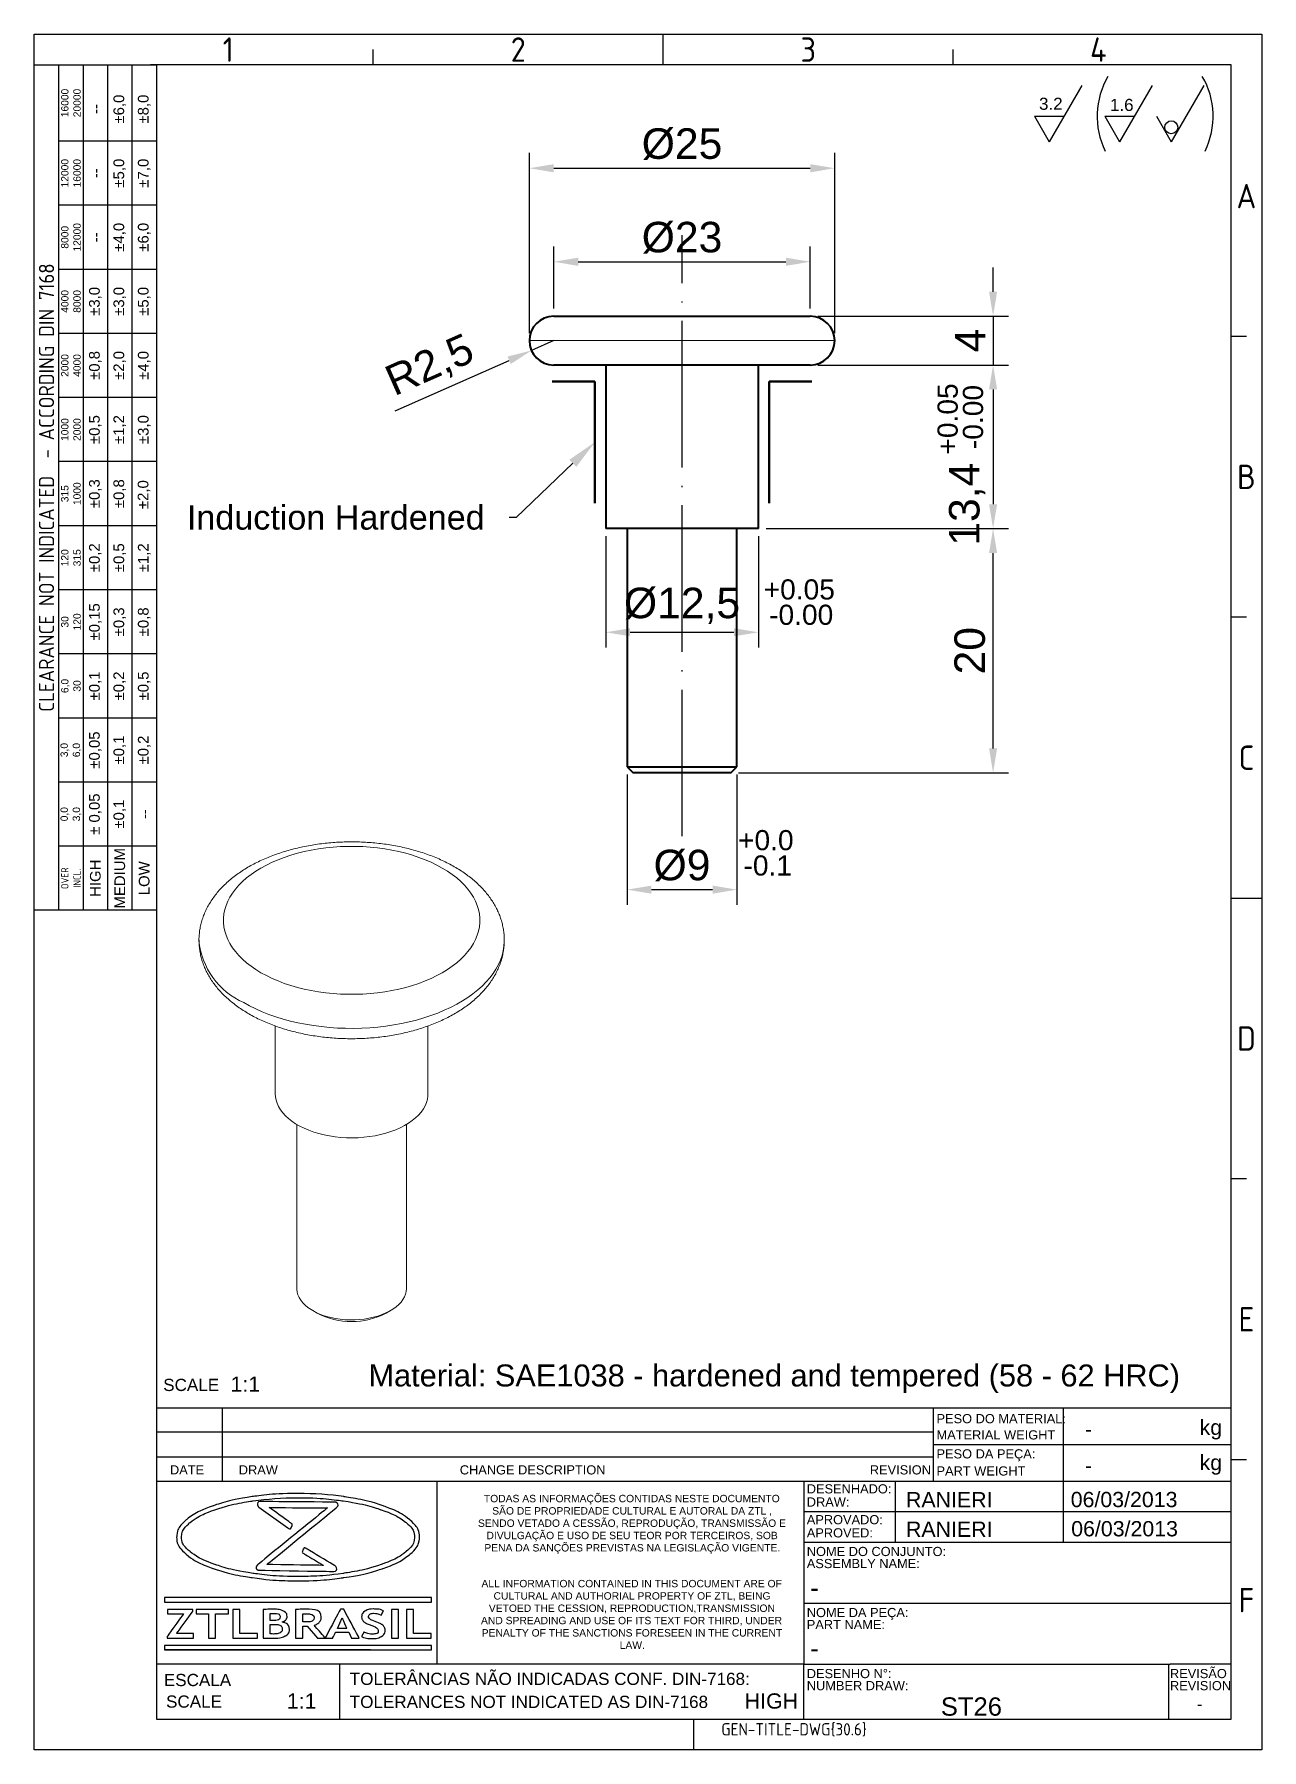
# Model space of a CAD drawing. Header units: millimetres. Extents: x 4872 to 4973, y 1350 to 1491.
import ezdxf
from ezdxf import colors
from ezdxf.entities.mleader import LeaderData, LeaderLine
from ezdxf.enums import TextEntityAlignment as Align
from ezdxf.math import Vec2, Vec3

# ---------------------------------------------------------------- set-up
doc = ezdxf.new("R2010")
doc.units = ezdxf.units.MM
doc.linetypes.add('ACAD_ISO02W100', pattern=[15, 12, -3])
doc.linetypes.add('ACAD_ISO04W100', pattern=[30, 24, -3, 0, -3])
for name, color, linetype, lineweight in [('AM_0', 7, 'Continuous', 40), ('AM_4', 1, 'ACAD_ISO04W100', 25), ('AM_5', 3, 'Continuous', 25), ('AM_8', 40, 'ACAD_ISO02W100', 35)]:
    doc.layers.add(name, color=color, linetype=linetype, lineweight=lineweight)
doc.layers.add('Camada 1', color=7, linetype='Continuous')
doc.styles.add('ACISOTS', font='isocp.shx', dxfattribs={"height": 1})
doc.styles.get("Standard").update_dxf_attribs({"font": 'arial.ttf'})
doc.dimstyles.new('ISO-25', dxfattribs={"dimtxt": 2.5, "dimasz": 2, "dimexe": 1.25, "dimexo": 0.625, "dimtad": 1, "dimtxsty": 'Standard', "dimcen": 2, "dimadec": 0, "dimazin": 0, "dimtfac": 1, "dimtmove": 0, "dimatfit": 3, "dimfxl": 1, "dimarcsym": 0})

msp = doc.modelspace()

# ---------------------------------------------------------------- texts
at = {"color": 135, "lineweight": 25, "style": 'ACISOTS'}
for s, p in [('1', (4888.149, 1489.367)), ('2', (4911.899, 1489.367)), ('3', (4935.649, 1489.367)), ('4', (4959.399, 1489.367)), ('A', (4971.524, 1477.367)), ('B', (4971.524, 1454.367)), ('C', (4971.524, 1431.367)), ('D', (4971.524, 1408.367)), ('E', (4971.524, 1385.367)), ('F', (4971.524, 1362.367))]:
    msp.add_text(s, height=2, dxfattribs=at).set_placement(p, align=Align.MIDDLE)
for s, height, p in [('SCALE', 1, (4882.828, 1379.494)), ('PESO DO MATERIAL:', 0.75, (4946.149, 1376.856)), ('kg', 1.25, (4967.69, 1375.897)), ('MATERIAL WEIGHT', 0.75, (4946.149, 1375.528)), ('PESO DA PEÇA:', 0.75, (4946.149, 1373.974)), ('kg', 1.25, (4967.69, 1373.013)), ('DATE', 0.75, (4883.381, 1372.662)), ('DRAW', 0.75, (4889.015, 1372.662)), ('CHANGE DESCRIPTION', 0.75, (4907.112, 1372.662)), ('REVISION', 0.75, (4940.687, 1372.662)), ('PART WEIGHT', 0.75, (4946.149, 1372.574)), ('DESENHADO:', 0.75, (4935.525, 1371.107)), ('DRAW:', 0.75, (4935.525, 1370.029)), ('APROVADO:', 0.75, (4935.525, 1368.582)), ('APROVED:', 0.75, (4935.525, 1367.503)), ('ASSEMBLY NAME:', 0.75, (4935.525, 1364.989)), ('NOME DO CONJUNTO:', 0.75, (4935.525, 1365.977)), ('NOME DA PEÇA:', 0.75, (4935.525, 1360.977)), ('PART NAME:', 0.75, (4935.525, 1359.989)), ('ESCALA', 1, (4882.88, 1355.326)), ('TOLERÂNCIAS NÃO INDICADAS CONF. DIN-7168:', 1, (4898.102, 1355.419)), ('DESENHO N%%d:', 0.75, (4935.525, 1355.977)), ('REVISÃO', 0.75, (4965.262, 1355.977)), ('SCALE', 1, (4883.06, 1353.559)), ('TOLERANCES NOT INDICATED AS DIN-7168', 1, (4898.102, 1353.532)), ('NUMBER DRAW:', 0.75, (4935.525, 1354.989)), ('REVISION', 0.75, (4965.262, 1354.989))]:
    msp.add_text(s, height=height).set_placement(p)
at = {"color": 135, "lineweight": 25, "attachment_point": 5, "rotation": 90}
for s, insert, char_height, width in [('16000\\P20000', (4875.274, 1484.992), 0.6, 6.25), ('±6,0', (4879.274, 1484.492), 0.875, 5.25), ('±8,0', (4881.274, 1484.492), 0.875, 5.25), ('--', (4877.274, 1484.492), 0.875, 5.25), ('12000\\P16000', (4875.274, 1479.242), 0.6, 5.25), ('--', (4877.274, 1479.242), 0.875, 5.25), ('±5,0', (4879.274, 1479.242), 0.875, 5.25), ('±7,0', (4881.274, 1479.242), 0.875, 5.25), ('8000\\P12000', (4875.274, 1473.992), 0.6, 5.25), ('--', (4877.274, 1473.992), 0.875, 5.25), ('±4,0', (4879.274, 1473.992), 0.875, 5.25), ('±6,0', (4881.274, 1473.992), 0.875, 5.25), ('{\\Fisocp.shx|c0;CLEARANCE NOT INDICATED  - ACCORDING DIN 7168}', (4873.274, 1453.492), 1.25, 69.25), ('4000\\P8000', (4875.274, 1468.742), 0.6, 5.25), ('±3,0', (4877.274, 1468.742), 0.875, 5.25), ('±3,0', (4879.274, 1468.742), 0.875, 5.25), ('±5,0', (4881.274, 1468.742), 0.875, 5.25), ('2000\\P4000', (4875.274, 1463.492), 0.6, 5.25), ('±0,8', (4877.274, 1463.492), 0.875, 5.25), ('±2,0', (4879.274, 1463.492), 0.875, 5.25), ('±4,0', (4881.274, 1463.492), 0.875, 5.25), ('1000\\P2000', (4875.274, 1458.242), 0.6, 5.25), ('±0,5', (4877.274, 1458.242), 0.875, 5.25), ('±1,2', (4879.274, 1458.242), 0.875, 5.25), ('±3,0', (4881.274, 1458.242), 0.875, 5.25), ('315\\P1000', (4875.274, 1452.992), 0.6, 5.25), ('±0,3', (4877.274, 1452.992), 0.875, 5.25), ('±0,8', (4879.274, 1452.992), 0.875, 5.25), ('±2,0', (4881.257, 1452.914), 0.875, 5.25), ('±0,2', (4877.274, 1447.742), 0.875, 5.25), ('±0,5', (4879.274, 1447.742), 0.875, 5.25), ('±1,2', (4881.274, 1447.742), 0.875, 5.25), ('120\\P315', (4875.274, 1447.742), 0.6, 5.25), ('30\\P120', (4875.274, 1442.492), 0.6, 5.25), ('±0,15', (4877.274, 1442.492), 0.875, 5.25), ('±0,3', (4879.274, 1442.492), 0.875, 5.25), ('±0,8', (4881.274, 1442.492), 0.875, 5.25), ('6,0\\P30', (4875.274, 1437.242), 0.6, 5.25), ('±0,1', (4877.274, 1437.242), 0.875, 5.25), ('±0,2', (4879.274, 1437.242), 0.875, 5.25), ('±0,5', (4881.274, 1437.242), 0.875, 5.25), ('±0,05', (4877.274, 1431.992), 0.875, 5.25), ('±0,1', (4879.274, 1431.992), 0.875, 5.25), ('±0,2', (4881.274, 1431.992), 0.875, 5.25), ('3,0\\P6,0', (4875.274, 1431.992), 0.6, 5.25), ('± 0,05', (4877.274, 1426.742), 0.875, 5.25), ('\\pt4.79529;±0,1', (4879.274, 1426.742), 0.875, 5.25), ('0,0\\P3,0', (4875.274, 1426.742), 0.6, 5.25), ('--', (4881.274, 1426.742), 0.875, 5.25), ('MEDIUM', (4879.274, 1421.492), 0.875, 5.25), ('{\\Fisocp.shx|c0;OVER\\PINCL.}', (4875.274, 1421.492), 0.6, 5.25), ('HIGH', (4877.274, 1421.492), 0.875, 5.25), ('LOW', (4881.274, 1421.492), 0.875, 5.25)]:
    msp.add_mtext(s, dxfattribs=dict(at, insert=insert, char_height=char_height, width=width))
at = {"insert": (4899.633, 1381.668), "char_height": 1.80184, "width": 74.64271, "attachment_point": 1}
msp.add_mtext('Material: SAE1038 - hardened and tempered (58 - 62 HRC)', dxfattribs=at)
at = {"linetype": 'Continuous', "char_height": 0.605, "attachment_point": 1}
for s, insert in [('\\pi0.57671;TODAS AS INFORMAÇÕES CONTIDAS NESTE DOCUMENTO \\P\\pi1.2603;SÃO DE PROPRIEDADE CULTURAL E AUTORAL DA ZTL , \\P\\pi0.095099;SENDO VETADO A CESSÃO, REPRODUÇÃO, TRANSMISSÃO E \\P\\pi0.78945;DIVULGAÇÃO E USO DE SEU TEOR POR TERCEIROS, SOB \\P\\pi0.61467;PENA DA SANÇÕES PREVISTAS NA LEGISLAÇÃO VIGENTE.', (4908.507, 1370.991)), ('\\pi0.37965;ALL INFORMATION CONTAINED IN THIS DOCUMENT ARE OF \\P\\pi1.3693;CULTURAL AND AUTHORIAL PROPERTY OF ZTL, BEING  \\P\\pi0.9832;VETOED THE CESSION, REPRODUCTION,TRANSMISSION \\P\\pi0.34189;AND SPREADING AND USE OF ITS TEXT FOR THIRD, UNDER \\P\\pi0.40069;PENALTY OF THE SANCTIONS FORESEEN IN THE CURRENT \\P\\pi11.698;LAW.', (4908.507, 1364.024))]:
    msp.add_mtext_dynamic_manual_height_columns(s, width=25.32617, gutter_width=12.5, heights=[0], dxfattribs=dict(at, insert=insert))
for tag, height, p in [('1:1', 1.25, (4889.552, 1380.056)), ('1:1', 1.25, (4894.162, 1354.106)), ('HIGH', 1.25, (4932.628, 1354.106)), ('-', 0.978, (4967.703, 1353.862))]:
    msp.add_attdef(tag, text='', height=height).set_placement(p, align=Align.MIDDLE_CENTER)
for p in [(4958.304, 1376.381), (4958.304, 1373.406)]:
    msp.add_attdef('-', text='', height=1.25).set_placement(p, align=Align.MIDDLE_LEFT)
for tag, p, height in [('06/03/2013', (4957.138, 1369.984), 1.25), ('RANIERI', (4943.65, 1369.97), 1.25), ('RANIERI', (4943.649, 1367.551), 1.25), ('06/03/2013', (4957.178, 1367.592), 1.25), ('-', (4935.808, 1362.629), 1.5), ('-', (4935.808, 1357.667), 1.5), ('ST26', (4946.501, 1352.902), 1.5)]:
    msp.add_attdef(tag, p, '', height=height)
at = {"color": 135, "style": 'ACISOTS'}
msp.add_attdef('GEN-TITLE-DWG{30.6}', (4928.525, 1351.29), '', height=1, dxfattribs=at)
at = {"layer": 'AM_5', "attachment_point": 1}
for s, insert, char_height in [('3.2', (4954.543, 1485.427), 0.9946), ('1.6', (4960.352, 1485.331), 0.9946), ('+0.05', (4931.995, 1445.975), 1.65), ('-0.00', (4932.442, 1443.899), 1.65), ('+0.0', (4929.897, 1425.439), 1.65), ('-0.1', (4930.344, 1423.364), 1.65)]:
    msp.add_mtext_dynamic_manual_height_columns(s, width=18.23779, gutter_width=12.5, heights=[0], dxfattribs=dict(at, insert=insert, char_height=char_height))
at = {"layer": 'AM_5', "char_height": 1.65, "attachment_point": 1, "rotation": 90}
for s, insert in [('+0.05', (4946.232, 1456.197)), ('-0.00', (4948.308, 1456.644))]:
    msp.add_mtext_dynamic_manual_height_columns(s, width=18.23779, gutter_width=12.5, heights=[0], dxfattribs=dict(at, insert=insert))

# ---------------------------------------------------------------- blocks, each defined once
blk = doc.blocks.new('*D23')
at = {"layer": 'AM_5', "color": 0, "lineweight": -2, "ltscale": 0.25, "transparency": 16777216}
for p, q in [((4912.81, 1466.15), (4912.81, 1480.9)), ((4937.81, 1466.15), (4937.81, 1480.9)), ((4914.81, 1479.65), (4935.81, 1479.65))]:
    blk.add_line(p, q, dxfattribs=at)
at = {"layer": 'AM_5', "color": 0, "ltscale": 0.25, "transparency": 16777216}
for points in [[(4914.81, 1479.98), (4914.81, 1479.31), (4912.81, 1479.65)], [(4935.81, 1479.98), (4935.81, 1479.31), (4937.81, 1479.65)]]:
    blk.add_solid(points, dxfattribs=at)
at = {"layer": 'Defpoints', "color": 0, "ltscale": 0.25, "transparency": 16777216}
for p in [(4937.81, 1479.65), (4912.81, 1465.53), (4937.81, 1465.53)]:
    blk.add_point(p, dxfattribs=at)
at = {"layer": 'AM_5', "color": 0, "ltscale": 0.25, "transparency": 16777216, "insert": (4925.31, 1481.62), "char_height": 2.5, "attachment_point": 5}
blk.add_mtext('%%C25', dxfattribs=at)
blk = doc.blocks.new('*D24')
at = {"layer": 'AM_5', "color": 0, "lineweight": -2, "ltscale": 0.25, "transparency": 16777216}
for p, q in [((4914.81, 1468.15), (4914.81, 1473.24)), ((4935.81, 1468.15), (4935.81, 1473.24)), ((4916.81, 1471.99), (4933.81, 1471.99))]:
    blk.add_line(p, q, dxfattribs=at)
at = {"layer": 'AM_5', "color": 0, "ltscale": 0.25, "transparency": 16777216}
for points in [[(4916.81, 1472.32), (4916.81, 1471.65), (4914.81, 1471.99)], [(4933.81, 1472.32), (4933.81, 1471.65), (4935.81, 1471.99)]]:
    blk.add_solid(points, dxfattribs=at)
at = {"layer": 'Defpoints', "color": 0, "ltscale": 0.25, "transparency": 16777216}
for p in [(4935.81, 1471.99), (4914.81, 1467.53), (4935.81, 1467.53)]:
    blk.add_point(p, dxfattribs=at)
at = {"layer": 'AM_5', "color": 0, "ltscale": 0.25, "transparency": 16777216, "insert": (4925.31, 1473.96), "char_height": 2.5, "attachment_point": 5}
blk.add_mtext('%%c23', dxfattribs=at)
blk = doc.blocks.new('*D25')
at = {"layer": 'AM_5', "color": 0, "lineweight": -2, "ltscale": 0.25, "transparency": 16777216}
for p, q in [((4919.06, 1449.5), (4919.06, 1440.39)), ((4931.56, 1449.5), (4931.56, 1440.39)), ((4921.06, 1441.64), (4929.56, 1441.64))]:
    blk.add_line(p, q, dxfattribs=at)
at = {"layer": 'AM_5', "color": 0, "ltscale": 0.25, "transparency": 16777216}
for points in [[(4921.06, 1441.97), (4921.06, 1441.31), (4919.06, 1441.64)], [(4929.56, 1441.97), (4929.56, 1441.31), (4931.56, 1441.64)]]:
    blk.add_solid(points, dxfattribs=at)
at = {"layer": 'Defpoints', "color": 0, "ltscale": 0.25, "transparency": 16777216}
for p in [(4919.06, 1450.13), (4931.56, 1450.13), (4931.56, 1441.64)]:
    blk.add_point(p, dxfattribs=at)
at = {"layer": 'AM_5', "color": 0, "ltscale": 0.25, "transparency": 16777216, "insert": (4925.31, 1443.81), "char_height": 2.5, "attachment_point": 5}
blk.add_mtext('%%c12,5', dxfattribs=at)
blk = doc.blocks.new('*D26')
at = {"layer": 'AM_5', "color": 0, "lineweight": -2, "ltscale": 0.25, "transparency": 16777216}
for p, q in [((4920.81, 1430), (4920.81, 1419.31)), ((4929.81, 1430), (4929.81, 1419.31)), ((4922.81, 1420.56), (4927.81, 1420.56))]:
    blk.add_line(p, q, dxfattribs=at)
at = {"layer": 'AM_5', "color": 0, "ltscale": 0.25, "transparency": 16777216}
for points in [[(4922.81, 1420.89), (4922.81, 1420.23), (4920.81, 1420.56)], [(4927.81, 1420.89), (4927.81, 1420.23), (4929.81, 1420.56)]]:
    blk.add_solid(points, dxfattribs=at)
at = {"layer": 'Defpoints', "color": 0, "ltscale": 0.25, "transparency": 16777216}
for p in [(4920.81, 1430.63), (4929.81, 1430.63), (4929.81, 1420.56)]:
    blk.add_point(p, dxfattribs=at)
at = {"layer": 'AM_5', "color": 0, "ltscale": 0.25, "transparency": 16777216, "insert": (4925.31, 1422.53), "char_height": 2.5, "attachment_point": 5}
blk.add_mtext('%%C9', dxfattribs=at)
blk = doc.blocks.new('*D28')
at = {"layer": 'AM_5', "color": 0, "lineweight": -2, "ltscale": 0.25, "transparency": 16777216}
for p, q in [((4950.78, 1469.53), (4950.78, 1471.53)), ((4936.44, 1467.53), (4952.03, 1467.53)), ((4950.78, 1467.53), (4950.78, 1463.53)), ((4936.44, 1463.53), (4952.03, 1463.53)), ((4950.78, 1461.53), (4950.78, 1459.53))]:
    blk.add_line(p, q, dxfattribs=at)
at = {"layer": 'AM_5', "color": 0, "ltscale": 0.25, "transparency": 16777216}
for points in [[(4950.45, 1469.53), (4951.11, 1469.53), (4950.78, 1467.53)], [(4950.45, 1461.53), (4951.11, 1461.53), (4950.78, 1463.53)]]:
    blk.add_solid(points, dxfattribs=at)
at = {"layer": 'Defpoints', "color": 0, "ltscale": 0.25, "transparency": 16777216}
for p in [(4935.81, 1467.53), (4935.81, 1463.53), (4950.78, 1463.53)]:
    blk.add_point(p, dxfattribs=at)
at = {"layer": 'AM_5', "color": 0, "ltscale": 0.25, "transparency": 16777216, "insert": (4948.9, 1465.53), "char_height": 2.5, "attachment_point": 5, "rotation": 90}
blk.add_mtext('4', dxfattribs=at)
blk = doc.blocks.new('*D29')
at = {"layer": 'AM_5', "color": 0, "lineweight": -2, "ltscale": 0.25, "transparency": 16777216}
for p, q in [((4914.81, 1465.53), (4912.98, 1464.72)), ((4901.81, 1459.78), (4911.15, 1463.91))]:
    blk.add_line(p, q, dxfattribs=at)
at = {"layer": 'AM_5', "color": 0, "ltscale": 0.25, "transparency": 16777216}
blk.add_solid([(4911.02, 1464.22), (4911.29, 1463.61), (4912.98, 1464.72)], dxfattribs=at)
at = {"layer": 'Defpoints', "color": 0, "ltscale": 0.25, "transparency": 16777216}
for p in [(4914.81, 1465.53), (4912.98, 1464.72)]:
    blk.add_point(p, dxfattribs=at)
at = {"layer": 'AM_5', "color": 0, "ltscale": 0.25, "transparency": 16777216, "insert": (4904.71, 1463.38), "char_height": 2.5, "attachment_point": 5, "rotation": 23.876}
blk.add_mtext('R2,5', dxfattribs=at)
blk = doc.blocks.new('*D30')
at = {"layer": 'AM_5', "color": 0, "lineweight": -2, "ltscale": 0.25, "transparency": 16777216}
for p, q in [((4937.06, 1463.53), (4952.03, 1463.53)), ((4950.78, 1461.53), (4950.78, 1452.13)), ((4932.19, 1450.13), (4952.03, 1450.13))]:
    blk.add_line(p, q, dxfattribs=at)
at = {"layer": 'AM_5', "color": 0, "ltscale": 0.25, "transparency": 16777216}
for points in [[(4950.45, 1461.53), (4951.11, 1461.53), (4950.78, 1463.53)], [(4950.45, 1452.13), (4951.11, 1452.13), (4950.78, 1450.13)]]:
    blk.add_solid(points, dxfattribs=at)
at = {"layer": 'Defpoints', "color": 0, "ltscale": 0.25, "transparency": 16777216}
for p in [(4936.44, 1463.53), (4931.56, 1450.13), (4950.78, 1450.13)]:
    blk.add_point(p, dxfattribs=at)
at = {"layer": 'AM_5', "color": 0, "ltscale": 0.25, "transparency": 16777216, "insert": (4948.65, 1452.13), "char_height": 2.5, "attachment_point": 5, "rotation": 90}
blk.add_mtext('13,4', dxfattribs=at)
blk = doc.blocks.new('*D31')
at = {"layer": 'AM_5', "color": 0, "lineweight": -2, "ltscale": 0.25, "transparency": 16777216}
for p, q in [((4932.81, 1450.13), (4952.03, 1450.13)), ((4950.78, 1432.13), (4950.78, 1448.13)), ((4929.94, 1430.13), (4952.03, 1430.13))]:
    blk.add_line(p, q, dxfattribs=at)
at = {"layer": 'AM_5', "color": 0, "ltscale": 0.25, "transparency": 16777216}
for points in [[(4950.45, 1448.13), (4951.11, 1448.13), (4950.78, 1450.13)], [(4950.45, 1432.13), (4951.11, 1432.13), (4950.78, 1430.13)]]:
    blk.add_solid(points, dxfattribs=at)
at = {"layer": 'Defpoints', "color": 0, "ltscale": 0.25, "transparency": 16777216}
for p in [(4932.19, 1450.13), (4950.78, 1450.13), (4929.31, 1430.13)]:
    blk.add_point(p, dxfattribs=at)
at = {"layer": 'AM_5', "color": 0, "ltscale": 0.25, "transparency": 16777216, "insert": (4948.88, 1440.13), "char_height": 2.5, "attachment_point": 5, "rotation": 90}
blk.add_mtext('20', dxfattribs=at)

# ---------------------------------------------------------------- dimensions: what is measured, and where the dimension line sits
at = {"layer": 'AM_5', "ltscale": 0.25}
for base, p1, p2, text, picture, middle in [((4937.811, 1479.646), (4912.811, 1465.529), (4937.811, 1465.529), '%%C25', '*D23', (4925.311, 1481.617)), ((4935.811, 1471.988), (4914.811, 1467.529), (4935.811, 1467.529), '%%c23', '*D24', (4925.311, 1473.96)), ((4931.561, 1441.639), (4919.061, 1450.129), (4931.561, 1450.129), '%%c12,5', '*D25', (4925.311, 1443.807)), ((4929.811, 1420.561), (4920.811, 1430.629), (4929.811, 1430.629), '%%C9', '*D26', (4925.311, 1422.533))]:
    dim = msp.add_linear_dim(base=base, p1=p1, p2=p2, text=text, dimstyle='ISO-25', dxfattribs=at)
    dim.commit()
    dim.dimension.update_dxf_attribs({"geometry": picture, "text_midpoint": middle})
for base, p1, p2, picture, middle in [((4950.779, 1463.529), (4935.811, 1467.529), (4935.811, 1463.529), '*D28', (4948.904, 1465.529)), ((4950.779, 1450.129), (4929.311, 1430.129), (4932.186, 1450.129), '*D31', (4948.878, 1440.129))]:
    dim = msp.add_linear_dim(base=base, p1=p1, p2=p2, angle=90, dimstyle='ISO-25', dxfattribs=at)
    dim.commit()
    dim.dimension.update_dxf_attribs({"geometry": picture, "text_midpoint": middle})
dim = msp.add_radius_dim(center=(4914.811, 1465.529), mpoint=(4912.983, 1464.72), text='R2,5', dimstyle='ISO-25', dxfattribs=at)
dim.commit()
dim.dimension.update_dxf_attribs({"geometry": '*D29', "text_midpoint": (4904.709, 1463.384)})
dim = msp.add_linear_dim(base=(4950.779, 1450.129), p1=(4936.436, 1463.529), p2=(4931.561, 1450.129), angle=90, dimstyle='ISO-25', dxfattribs=at)
dim.commit()
dim.dimension.update_dxf_attribs({"geometry": '*D30', "text_midpoint": (4950.779, 1452.129), "dimtype": 160})

# ---------------------------------------------------------------- linework, layer by layer
at = {"color": 135, "lineweight": 25}
for p, q in [((4872.274, 1350.117), (4872.274, 1490.617)), ((4872.274, 1490.617), (4972.774, 1490.617)), ((4900.024, 1488.117), (4900.024, 1489.367)), ((4923.774, 1488.117), (4923.774, 1490.617)), ((4947.524, 1488.117), (4947.524, 1489.367)), ((4972.774, 1490.617), (4972.774, 1350.117)), ((4874.274, 1418.867), (4874.274, 1488.117)), ((4876.274, 1488.117), (4876.274, 1418.867)), ((4878.274, 1488.117), (4878.274, 1418.867)), ((4880.274, 1418.867), (4880.274, 1488.117)), ((4882.274, 1481.867), (4874.274, 1481.867)), ((4882.274, 1476.617), (4874.274, 1476.617)), ((4882.274, 1471.367), (4874.274, 1471.367)), ((4882.274, 1466.117), (4874.274, 1466.117)), ((4971.524, 1465.867), (4970.274, 1465.867)), ((4882.274, 1460.867), (4874.274, 1460.867)), ((4882.274, 1455.617), (4874.274, 1455.617)), ((4882.274, 1450.367), (4874.274, 1450.367)), ((4882.274, 1445.117), (4874.274, 1445.117)), ((4971.524, 1442.867), (4970.274, 1442.867)), ((4882.274, 1439.867), (4874.274, 1439.867)), ((4882.274, 1434.617), (4874.274, 1434.617)), ((4882.274, 1429.367), (4874.274, 1429.367)), ((4882.274, 1424.117), (4874.274, 1424.117)), ((4970.274, 1419.867), (4972.774, 1419.867)), ((4971.524, 1396.867), (4970.274, 1396.867)), ((4971.524, 1373.867), (4970.274, 1373.867)), ((4926.274, 1350.117), (4926.274, 1352.617)), ((4972.774, 1350.117), (4872.274, 1350.117))]:
    msp.add_line(p, q, dxfattribs=at)
for p, q in [((4970.274, 1488.117), (4881.774, 1488.117)), ((4882.274, 1488.117), (4882.274, 1352.617)), ((4970.274, 1352.617), (4970.274, 1488.117)), ((4882.274, 1378.117), (4970.274, 1378.117)), ((4882.274, 1378.117), (4882.274, 1352.617)), ((4882.274, 1378.117), (4945.898, 1378.117)), ((4887.675, 1372.117), (4887.675, 1378.117)), ((4945.898, 1372.117), (4945.898, 1378.117)), ((4956.524, 1378.117), (4956.524, 1375.117)), ((4970.274, 1352.617), (4970.274, 1378.117)), ((4945.898, 1376.117), (4882.274, 1376.117)), ((4882.274, 1374.117), (4945.898, 1374.117)), ((4945.898, 1375.117), (4970.274, 1375.117)), ((4956.524, 1375.117), (4956.524, 1372.117)), ((4882.274, 1372.117), (4935.274, 1372.117)), ((4905.24, 1372.117), (4905.24, 1357.117)), ((4935.274, 1372.117), (4935.274, 1362.617)), ((4935.274, 1372.117), (4970.274, 1372.117)), ((4942.774, 1372.117), (4942.774, 1367.117)), ((4956.524, 1372.117), (4956.524, 1367.117)), ((4935.274, 1369.617), (4970.274, 1369.617)), ((4935.274, 1367.117), (4970.274, 1367.117)), ((4935.274, 1362.617), (4935.274, 1357.117)), ((4935.274, 1362.117), (4970.274, 1362.117)), ((4935.274, 1357.117), (4882.274, 1357.117)), ((4897.274, 1357.117), (4897.274, 1352.617)), ((4935.274, 1352.617), (4935.274, 1357.117)), ((4935.274, 1357.117), (4965.274, 1357.117)), ((4965.151, 1357.117), (4965.151, 1352.617)), ((4970.274, 1357.117), (4965.274, 1357.117)), ((4882.274, 1352.617), (4970.274, 1352.617)), ((4882.274, 1352.617), (4970.274, 1352.617))]:
    msp.add_line(p, q)
at = {"color": 8, "linetype": 'Continuous', "lineweight": 15}
msp.add_line((4937.811, 1465.529), (4912.811, 1465.529), dxfattribs=at)
at = {"color": 7, "linetype": 'Continuous', "lineweight": 15}
for p, q in [((4892.007, 1409.394), (4892.007, 1403.837)), ((4904.507, 1403.837), (4904.507, 1409.393)), ((4893.757, 1401.333), (4893.757, 1387.914)), ((4902.757, 1387.914), (4902.757, 1401.333)), ((4895.074, 1386.078), (4895.428, 1385.874)), ((4901.086, 1385.874), (4901.439, 1386.078))]:
    msp.add_line(p, q, dxfattribs=at)
at = {"color": 135, "lineweight": 25}
msp.add_lwpolyline([(4882.274, 1488.117), (4882.274, 1418.867), (4872.274, 1418.867), (4872.274, 1488.117)], close=True, dxfattribs=at)
at = {"color": 7, "linetype": 'Continuous', "lineweight": 15, "flags": 128}
for points in [[(4890.832, 1413.759), (4891.276, 1413.517), (4891.744, 1413.29), (4892.234, 1413.079), (4892.744, 1412.886), (4893.273, 1412.709), (4893.819, 1412.551), (4894.38, 1412.411), (4894.954, 1412.291), (4895.539, 1412.19), (4896.133, 1412.108), (4896.735, 1412.047), (4897.342, 1412.006), (4897.951, 1411.986), (4898.562, 1411.986), (4899.172, 1412.006), (4899.778, 1412.047), (4900.38, 1412.108), (4900.974, 1412.19), (4901.559, 1412.291), (4902.133, 1412.411), (4902.694, 1412.551), (4903.24, 1412.709), (4903.769, 1412.886), (4904.279, 1413.079), (4904.769, 1413.29), (4905.237, 1413.517), (4905.681, 1413.759), (4906.1, 1414.015), (4906.493, 1414.285), (4906.858, 1414.568), (4907.193, 1414.863), (4907.499, 1415.168), (4907.773, 1415.483), (4908.015, 1415.807), (4908.224, 1416.138), (4908.399, 1416.476), (4908.54, 1416.819), (4908.646, 1417.166), (4908.717, 1417.516), (4908.752, 1417.868), (4908.752, 1418.221), (4908.717, 1418.573), (4908.646, 1418.923), (4908.54, 1419.27), (4908.399, 1419.614), (4908.224, 1419.951), (4908.015, 1420.283), (4907.773, 1420.606), (4907.499, 1420.921), (4907.193, 1421.227), (4906.858, 1421.521), (4906.493, 1421.804), (4906.1, 1422.074), (4905.681, 1422.331), (4905.237, 1422.573), (4904.769, 1422.799), (4904.279, 1423.01), (4903.769, 1423.204), (4903.24, 1423.38), (4902.694, 1423.538), (4902.133, 1423.678), (4901.559, 1423.799), (4900.974, 1423.9), (4900.38, 1423.981), (4899.778, 1424.042), (4899.172, 1424.083), (4898.562, 1424.104), (4897.951, 1424.104), (4897.342, 1424.083), (4896.735, 1424.042), (4896.133, 1423.981), (4895.539, 1423.9), (4894.954, 1423.799), (4894.38, 1423.678), (4893.819, 1423.538), (4893.273, 1423.38), (4892.744, 1423.204), (4892.234, 1423.01), (4891.744, 1422.799), (4891.276, 1422.573), (4890.832, 1422.331), (4890.413, 1422.074), (4890.02, 1421.804), (4889.656, 1421.521), (4889.32, 1421.227), (4889.015, 1420.921), (4888.74, 1420.606), (4888.499, 1420.283), (4888.29, 1419.951), (4888.114, 1419.614), (4887.974, 1419.27), (4887.868, 1418.923), (4887.797, 1418.573), (4887.761, 1418.221), (4887.761, 1417.868), (4887.797, 1417.516), (4887.868, 1417.166), (4887.974, 1416.819), (4888.114, 1416.476), (4888.29, 1416.138), (4888.499, 1415.807), (4888.74, 1415.483), (4889.015, 1415.168), (4889.32, 1414.863), (4889.656, 1414.568), (4890.02, 1414.285), (4890.413, 1414.015), (4890.832, 1413.759)], [(4904.507, 1403.837), (4904.5, 1403.666), (4904.459, 1403.394), (4904.384, 1403.125), (4904.273, 1402.859), (4904.128, 1402.599), (4903.949, 1402.347), (4903.737, 1402.102), (4903.494, 1401.868), (4903.221, 1401.645), (4902.92, 1401.434), (4902.592, 1401.238), (4902.239, 1401.056), (4901.863, 1400.89), (4901.467, 1400.741), (4901.052, 1400.61), (4900.621, 1400.497), (4900.177, 1400.403), (4899.721, 1400.329), (4899.258, 1400.275), (4898.788, 1400.242), (4898.316, 1400.229), (4897.843, 1400.237), (4897.373, 1400.265), (4896.907, 1400.314), (4896.45, 1400.383), (4896.002, 1400.472), (4895.568, 1400.58), (4895.149, 1400.707), (4894.748, 1400.851), (4894.367, 1401.013), (4894.008, 1401.191), (4893.673, 1401.384), (4893.365, 1401.591), (4893.085, 1401.811), (4892.834, 1402.043), (4892.615, 1402.285), (4892.428, 1402.535), (4892.274, 1402.794), (4892.154, 1403.058), (4892.07, 1403.326), (4892.02, 1403.598), (4892.007, 1403.837)], [(4893.757, 1387.914), (4893.759, 1387.828), (4893.79, 1387.599), (4893.856, 1387.372), (4893.956, 1387.15), (4894.09, 1386.933), (4894.256, 1386.725), (4894.454, 1386.525), (4894.682, 1386.337), (4894.937, 1386.16), (4895.219, 1385.998), (4895.524, 1385.85), (4895.851, 1385.719), (4896.196, 1385.605), (4896.558, 1385.509), (4896.933, 1385.432), (4897.318, 1385.374), (4897.71, 1385.336), (4898.107, 1385.318), (4898.505, 1385.321), (4898.902, 1385.343), (4899.293, 1385.386), (4899.676, 1385.449), (4900.048, 1385.531), (4900.405, 1385.632), (4900.746, 1385.75), (4901.068, 1385.886), (4901.368, 1386.037), (4901.643, 1386.203), (4901.891, 1386.383), (4902.112, 1386.574), (4902.302, 1386.776), (4902.46, 1386.987), (4902.586, 1387.205), (4902.677, 1387.429), (4902.734, 1387.656), (4902.756, 1387.886), (4902.757, 1387.914)]]:
    msp.add_lwpolyline(points, dxfattribs=at)
at = {"color": 8, "linetype": 'Continuous', "lineweight": 15, "flags": 128}
msp.add_lwpolyline([(4910.757, 1416.411), (4910.756, 1416.316), (4910.729, 1415.932), (4910.667, 1415.549), (4910.57, 1415.169), (4910.438, 1414.792), (4910.271, 1414.421), (4910.071, 1414.054), (4909.837, 1413.695), (4909.57, 1413.343), (4909.271, 1412.999), (4908.941, 1412.666), (4908.58, 1412.343), (4908.19, 1412.031), (4907.773, 1411.732), (4907.328, 1411.447), (4906.857, 1411.175), (4906.362, 1410.918), (4905.844, 1410.677), (4905.305, 1410.452), (4904.745, 1410.244), (4904.168, 1410.053), (4903.573, 1409.881), (4902.963, 1409.727), (4902.34, 1409.591), (4901.706, 1409.476), (4901.061, 1409.379), (4900.409, 1409.303), (4899.751, 1409.247), (4899.088, 1409.211), (4898.423, 1409.196), (4897.758, 1409.201), (4897.094, 1409.227), (4896.433, 1409.273), (4895.777, 1409.339), (4895.129, 1409.425), (4894.489, 1409.531), (4893.86, 1409.657), (4893.244, 1409.801), (4892.641, 1409.965), (4892.055, 1410.146), (4891.486, 1410.346), (4890.936, 1410.562), (4890.407, 1410.796), (4889.901, 1411.045), (4889.418, 1411.309)], dxfattribs=at)
at = {"color": 8, "linetype": 'Continuous', "lineweight": 15}
msp.add_arc((4891.932, 1416.979), 6.202, 185.30067, 246.0825, dxfattribs=at)
at = {"color": 7, "linetype": 'Continuous', "lineweight": 15}
msp.add_arc((4898.257, 1391.283), 6.104, 242.39138, 297.60862, dxfattribs=at)
for points, knots in [([(4910.753, 1416.411), (4910.754, 1416.47), (4910.757, 1416.668), (4910.729, 1417.005), (4910.67, 1417.419), (4910.578, 1417.829), (4910.455, 1418.235), (4910.302, 1418.635), (4910.118, 1419.029), (4909.904, 1419.417), (4909.659, 1419.797), (4909.384, 1420.168), (4909.08, 1420.53), (4908.745, 1420.882), (4908.382, 1421.222), (4907.992, 1421.549), (4907.575, 1421.862), (4907.133, 1422.16), (4906.668, 1422.442), (4906.181, 1422.708), (4905.674, 1422.956), (4905.149, 1423.186), (4904.607, 1423.398), (4904.05, 1423.592), (4903.479, 1423.766), (4902.897, 1423.922), (4902.303, 1424.059), (4901.7, 1424.177), (4901.089, 1424.275), (4900.472, 1424.354), (4899.85, 1424.413), (4899.224, 1424.453), (4898.596, 1424.474), (4897.967, 1424.474), (4897.338, 1424.455), (4896.712, 1424.417), (4896.09, 1424.359), (4895.472, 1424.282), (4894.861, 1424.185), (4894.258, 1424.069), (4893.664, 1423.934), (4893.08, 1423.78), (4892.508, 1423.606), (4891.95, 1423.414), (4891.406, 1423.203), (4890.878, 1422.974), (4890.367, 1422.726), (4889.876, 1422.46), (4889.404, 1422.176), (4888.955, 1421.874), (4888.53, 1421.556), (4888.131, 1421.222), (4887.758, 1420.873), (4887.415, 1420.51), (4887.102, 1420.134), (4886.82, 1419.747), (4886.571, 1419.351), (4886.354, 1418.948), (4886.171, 1418.538), (4886.021, 1418.124), (4885.905, 1417.707), (4885.821, 1417.288), (4885.772, 1416.868), (4885.752, 1416.573), (4885.758, 1416.418), (4885.758, 1416.404)], [0, 0, 0, 0, 0.0062763, 0.0210649, 0.0358502, 0.0506738, 0.0655767, 0.0805969, 0.0957681, 0.1111179, 0.1266659, 0.1424228, 0.1583884, 0.1745525, 0.1908951, 0.2073892, 0.2240035, 0.240706, 0.2574663, 0.2742584, 0.2910587, 0.3078494, 0.3246206, 0.3413663, 0.3580835, 0.3747715, 0.3914311, 0.4080646, 0.4246749, 0.4412655, 0.4578404, 0.4744037, 0.4909598, 0.5075133, 0.5240685, 0.5406286, 0.5571982, 0.5737818, 0.590384, 0.6070093, 0.6236618, 0.6403455, 0.657064, 0.6738198, 0.6906147, 0.7074486, 0.7243194, 0.7412216, 0.7581464, 0.7750762, 0.791987, 0.8088511, 0.8256358, 0.8423049, 0.8588221, 0.8751547, 0.8912776, 0.9071762, 0.9228478, 0.9383016, 0.9535575, 0.9686436, 0.9835946, 0.9984494, 1, 1, 1, 1]), ([(4885.761, 1416.411), (4885.76, 1416.352), (4885.757, 1416.155), (4885.785, 1415.818), (4885.844, 1415.404), (4885.936, 1414.994), (4886.058, 1414.588), (4886.212, 1414.188), (4886.395, 1413.794), (4886.61, 1413.406), (4886.854, 1413.026), (4887.129, 1412.655), (4887.434, 1412.293), (4887.768, 1411.941), (4888.131, 1411.601), (4888.522, 1411.274), (4888.939, 1410.961), (4889.38, 1410.663), (4889.846, 1410.381), (4890.333, 1410.115), (4890.839, 1409.867), (4891.365, 1409.637), (4891.906, 1409.425), (4892.463, 1409.232), (4893.034, 1409.057), (4893.617, 1408.901), (4894.21, 1408.764), (4894.813, 1408.647), (4895.424, 1408.548), (4896.041, 1408.469), (4896.664, 1408.41), (4897.29, 1408.37), (4897.918, 1408.35), (4898.547, 1408.349), (4899.175, 1408.368), (4899.801, 1408.406), (4900.424, 1408.464), (4901.041, 1408.541), (4901.652, 1408.638), (4902.256, 1408.754), (4902.85, 1408.889), (4903.433, 1409.044), (4904.005, 1409.217), (4904.564, 1409.409), (4905.108, 1409.62), (4905.636, 1409.85), (4906.146, 1410.097), (4906.638, 1410.364), (4907.109, 1410.647), (4907.558, 1410.949), (4907.983, 1411.267), (4908.383, 1411.601), (4908.755, 1411.951), (4909.099, 1412.314), (4909.412, 1412.689), (4909.694, 1413.076), (4909.943, 1413.472), (4910.159, 1413.875), (4910.342, 1414.285), (4910.492, 1414.699), (4910.608, 1415.116), (4910.693, 1415.536), (4910.741, 1415.955), (4910.761, 1416.248), (4910.756, 1416.4), (4910.755, 1416.413)], [0, 0, 0, 0, 0.006209, 0.0210021, 0.0357919, 0.0506199, 0.0655273, 0.0805521, 0.0957279, 0.1110823, 0.1266351, 0.1423967, 0.1583672, 0.1745361, 0.1908837, 0.2073828, 0.2240021, 0.2407096, 0.257475, 0.2742722, 0.2910776, 0.3078734, 0.3246497, 0.3414004, 0.3581227, 0.3748157, 0.3914804, 0.4081189, 0.4247342, 0.4413298, 0.4579097, 0.4744781, 0.4910392, 0.5075976, 0.5241579, 0.540723, 0.5572976, 0.5738863, 0.5904935, 0.6071237, 0.6237813, 0.6404701, 0.6571936, 0.6739546, 0.6907545, 0.7075935, 0.7244693, 0.7413767, 0.7583066, 0.7752415, 0.7921574, 0.8090267, 0.8258164, 0.8424906, 0.8590128, 0.8753503, 0.8914781, 0.9073815, 0.9230578, 0.9385163, 0.9537768, 0.9688675, 0.9838231, 0.9986824, 1, 1, 1, 1])]:
    msp.add_open_spline(points, degree=3, knots=knots, dxfattribs=at)
at = {"layer": 'AM_0'}
for p, q in [((4914.811, 1467.529), (4935.811, 1467.529)), ((4935.811, 1463.529), (4914.811, 1463.529)), ((4919.061, 1463.529), (4919.061, 1450.129)), ((4931.561, 1450.129), (4931.561, 1463.529)), ((4931.561, 1450.129), (4919.061, 1450.129)), ((4920.811, 1450.129), (4920.811, 1430.629)), ((4929.811, 1430.629), (4929.811, 1450.129)), ((4920.811, 1430.629), (4921.311, 1430.129)), ((4920.811, 1430.629), (4929.811, 1430.629)), ((4929.311, 1430.129), (4929.811, 1430.629)), ((4929.311, 1430.129), (4921.311, 1430.129))]:
    msp.add_line(p, q, dxfattribs=at)
at = {"layer": 'AM_0', "lineweight": 50, "ltscale": 0.25}
for p, q in [((4918.176, 1462.191), (4914.682, 1462.191)), ((4918.176, 1452.225), (4918.176, 1462.191)), ((4932.447, 1452.225), (4932.447, 1462.191)), ((4932.447, 1462.191), (4935.94, 1462.191))]:
    msp.add_line(p, q, dxfattribs=at)
at = {"layer": 'AM_0'}
for centre, start, end in [((4914.811, 1465.529), 90, 270), ((4935.811, 1465.529), 270, 90)]:
    msp.add_arc(centre, 2, start, end, dxfattribs=at)
at = {"layer": 'AM_4', "ltscale": 0.5}
msp.add_line((4925.311, 1424.938), (4925.311, 1474.179), dxfattribs=at)
at = {"layer": 'AM_5'}
for p, q in [((4958.036, 1486.419), (4955.378, 1481.815)), ((4963.794, 1486.419), (4961.135, 1481.815)), ((4968.027, 1486.419), (4965.368, 1481.815)), ((4954.169, 1483.908), (4956.586, 1483.908)), ((4954.169, 1483.908), (4955.378, 1481.815)), ((4959.927, 1483.908), (4962.343, 1483.908)), ((4959.927, 1483.908), (4961.135, 1481.815)), ((4964.16, 1483.908), (4965.368, 1481.815))]:
    msp.add_line(p, q, dxfattribs=at)
msp.add_circle((4965.373, 1483.001), 0.536, dxfattribs=at)
for centre, start, end in [((4965.806, 1483.903), 149.81687, 205.95777), ((4962.288, 1483.903), 334.04223, 30.18313)]:
    msp.add_arc(centre, 6.508, start, end, dxfattribs=at)
at = {"layer": 'AM_8', "color": 0, "linetype": 'Continuous'}
msp.add_line((4882.936, 1358.287), (4899.788, 1358.287), dxfattribs=at)
at = {"layer": 'Camada 1'}
for points, knots in [([(4893.87, 1371.104), (4895.197, 1371.104), (4896.465, 1371.011), (4897.624, 1370.843), (4897.624, 1370.843), (4898.828, 1370.668), (4899.914, 1370.412), (4900.825, 1370.094), (4900.825, 1370.094), (4901.76, 1369.768), (4902.514, 1369.374), (4903.03, 1368.933), (4903.03, 1368.933), (4903.532, 1368.504), (4903.81, 1368.029), (4903.81, 1367.527), (4903.81, 1367.527), (4903.81, 1367.025), (4903.532, 1366.551), (4903.03, 1366.122), (4903.03, 1366.122), (4902.514, 1365.681), (4901.76, 1365.287), (4900.825, 1364.961), (4900.825, 1364.961), (4899.914, 1364.643), (4898.828, 1364.386), (4897.624, 1364.211), (4897.624, 1364.211), (4896.465, 1364.043), (4895.197, 1363.95), (4893.87, 1363.95), (4893.87, 1363.95), (4892.542, 1363.95), (4891.274, 1364.043), (4890.115, 1364.211), (4890.115, 1364.211), (4888.911, 1364.386), (4887.825, 1364.643), (4886.914, 1364.961), (4886.914, 1364.961), (4885.979, 1365.287), (4885.225, 1365.681), (4884.709, 1366.122), (4884.709, 1366.122), (4884.207, 1366.551), (4883.929, 1367.025), (4883.929, 1367.527), (4883.929, 1367.527), (4883.929, 1368.029), (4884.207, 1368.504), (4884.709, 1368.933), (4884.709, 1368.933), (4885.225, 1369.374), (4885.979, 1369.768), (4886.914, 1370.094), (4886.914, 1370.094), (4887.825, 1370.412), (4888.911, 1370.668), (4890.115, 1370.843), (4890.115, 1370.843), (4891.274, 1371.011), (4892.542, 1371.104), (4893.87, 1371.104)], [0, 0, 0, 0, 0.0588235, 0.0588235, 0.0588235, 0.0882353, 0.1176471, 0.1176471, 0.1176471, 0.1470588, 0.1764706, 0.1764706, 0.1764706, 0.2058824, 0.2352941, 0.2352941, 0.2352941, 0.2647059, 0.2941176, 0.2941176, 0.2941176, 0.3235294, 0.3529412, 0.3529412, 0.3529412, 0.3823529, 0.4117647, 0.4117647, 0.4117647, 0.4411765, 0.4705882, 0.4705882, 0.4705882, 0.5, 0.5294118, 0.5294118, 0.5294118, 0.5588235, 0.5882353, 0.5882353, 0.5882353, 0.6176471, 0.6470588, 0.6470588, 0.6470588, 0.6764706, 0.7058824, 0.7058824, 0.7058824, 0.7352941, 0.7647059, 0.7647059, 0.7647059, 0.7941176, 0.8235294, 0.8235294, 0.8235294, 0.8529412, 0.8823529, 0.8823529, 0.8823529, 0.9411765, 1, 1, 1, 1]), ([(4893.87, 1370.751), (4892.566, 1370.751), (4891.322, 1370.661), (4890.187, 1370.496), (4890.187, 1370.496), (4889.008, 1370.326), (4887.947, 1370.076), (4887.059, 1369.766), (4887.059, 1369.766), (4886.196, 1369.464), (4885.5, 1369.109), (4885.026, 1368.717), (4885.026, 1368.717), (4884.576, 1368.346), (4884.327, 1367.944), (4884.327, 1367.527), (4884.327, 1367.527), (4884.327, 1367.111), (4884.576, 1366.709), (4885.026, 1366.337), (4885.026, 1366.337), (4885.5, 1365.946), (4886.196, 1365.59), (4887.059, 1365.289), (4887.059, 1365.289), (4887.947, 1364.979), (4889.008, 1364.729), (4890.187, 1364.558), (4890.187, 1364.558), (4891.321, 1364.394), (4892.566, 1364.303), (4893.87, 1364.303), (4893.87, 1364.303), (4895.173, 1364.303), (4896.418, 1364.394), (4897.552, 1364.558), (4897.552, 1364.558), (4898.731, 1364.729), (4899.792, 1364.979), (4900.68, 1365.289), (4900.68, 1365.289), (4901.543, 1365.59), (4902.239, 1365.946), (4902.713, 1366.337), (4902.713, 1366.337), (4903.163, 1366.709), (4903.412, 1367.111), (4903.412, 1367.527), (4903.412, 1367.527), (4903.412, 1367.944), (4903.163, 1368.346), (4902.713, 1368.717), (4902.713, 1368.717), (4902.239, 1369.109), (4901.543, 1369.464), (4900.68, 1369.766), (4900.68, 1369.766), (4899.792, 1370.076), (4898.731, 1370.326), (4897.552, 1370.496), (4897.552, 1370.496), (4896.417, 1370.661), (4895.173, 1370.751), (4893.87, 1370.751)], [0, 0, 0, 0, 0.0588235, 0.0588235, 0.0588235, 0.0882353, 0.1176471, 0.1176471, 0.1176471, 0.1470588, 0.1764706, 0.1764706, 0.1764706, 0.2058824, 0.2352941, 0.2352941, 0.2352941, 0.2647059, 0.2941176, 0.2941176, 0.2941176, 0.3235294, 0.3529412, 0.3529412, 0.3529412, 0.3823529, 0.4117647, 0.4117647, 0.4117647, 0.4411765, 0.4705882, 0.4705882, 0.4705882, 0.5, 0.5294118, 0.5294118, 0.5294118, 0.5588235, 0.5882353, 0.5882353, 0.5882353, 0.6176471, 0.6470588, 0.6470588, 0.6470588, 0.6764706, 0.7058824, 0.7058824, 0.7058824, 0.7352941, 0.7647059, 0.7647059, 0.7647059, 0.7941176, 0.8235294, 0.8235294, 0.8235294, 0.8529412, 0.8823529, 0.8823529, 0.8823529, 0.9411765, 1, 1, 1, 1]), ([(4893.043, 1368.289), (4893.043, 1368.289), (4890.661, 1369.995), (4890.661, 1369.995), (4890.661, 1369.995), (4890.484, 1370.123), (4890.556, 1370.445), (4890.765, 1370.443), (4890.765, 1370.443), (4890.765, 1370.443), (4896.915, 1370.394), (4896.915, 1370.394), (4896.915, 1370.394), (4897.117, 1370.392), (4897.192, 1370.088), (4897.027, 1369.954), (4897.027, 1369.954), (4897.027, 1369.954), (4891.301, 1365.289), (4891.301, 1365.289), (4891.301, 1365.289), (4891.301, 1365.289), (4895.942, 1365.214), (4895.942, 1365.214), (4895.942, 1365.214), (4895.942, 1365.214), (4894.381, 1366.154), (4894.381, 1366.154), (4894.381, 1366.154), (4894.279, 1366.216), (4894.176, 1366.278), (4894.266, 1366.492), (4894.266, 1366.492), (4894.355, 1366.707), (4894.458, 1366.645), (4894.56, 1366.583), (4894.56, 1366.583), (4894.56, 1366.583), (4896.9, 1365.174), (4896.9, 1365.174), (4896.9, 1365.174), (4897.092, 1365.058), (4897.024, 1364.715), (4896.809, 1364.718), (4896.809, 1364.718), (4896.809, 1364.718), (4890.658, 1364.817), (4890.658, 1364.817), (4890.658, 1364.817), (4890.457, 1364.82), (4890.383, 1365.124), (4890.548, 1365.257), (4890.548, 1365.257), (4890.548, 1365.257), (4896.267, 1369.917), (4896.267, 1369.917), (4896.267, 1369.917), (4896.267, 1369.917), (4891.5, 1369.956), (4891.5, 1369.956), (4891.5, 1369.956), (4891.5, 1369.956), (4893.248, 1368.703), (4893.248, 1368.703), (4893.248, 1368.703), (4893.346, 1368.633), (4893.443, 1368.563), (4893.34, 1368.356), (4893.34, 1368.356), (4893.238, 1368.149), (4893.14, 1368.219), (4893.043, 1368.289)], [0, 0, 0, 0, 0.0526316, 0.0526316, 0.0526316, 0.0789474, 0.1052632, 0.1052632, 0.1052632, 0.1315789, 0.1578947, 0.1578947, 0.1578947, 0.1842105, 0.2105263, 0.2105263, 0.2105263, 0.2368421, 0.2631579, 0.2631579, 0.2631579, 0.2894737, 0.3157895, 0.3157895, 0.3157895, 0.3421053, 0.3684211, 0.3684211, 0.3684211, 0.3947368, 0.4210526, 0.4210526, 0.4210526, 0.4473684, 0.4736842, 0.4736842, 0.4736842, 0.5, 0.5263158, 0.5263158, 0.5263158, 0.5526316, 0.5789474, 0.5789474, 0.5789474, 0.6052632, 0.6315789, 0.6315789, 0.6315789, 0.6578947, 0.6842105, 0.6842105, 0.6842105, 0.7105263, 0.7368421, 0.7368421, 0.7368421, 0.7631579, 0.7894737, 0.7894737, 0.7894737, 0.8157895, 0.8421053, 0.8421053, 0.8421053, 0.8684211, 0.8947368, 0.8947368, 0.8947368, 0.9473684, 1, 1, 1, 1]), ([(4882.979, 1362.57), (4882.979, 1362.57), (4904.76, 1362.57), (4904.76, 1362.57), (4904.76, 1362.57), (4904.76, 1362.57), (4904.803, 1362.57), (4904.803, 1362.57), (4904.803, 1362.57), (4904.803, 1362.57), (4904.803, 1362.527), (4904.803, 1362.527), (4904.803, 1362.527), (4904.803, 1362.527), (4904.803, 1362.244), (4904.803, 1362.244), (4904.803, 1362.244), (4904.803, 1362.244), (4904.803, 1362.201), (4904.803, 1362.201), (4904.803, 1362.201), (4904.803, 1362.201), (4904.76, 1362.201), (4904.76, 1362.201), (4904.76, 1362.201), (4904.76, 1362.201), (4882.979, 1362.201), (4882.979, 1362.201), (4882.979, 1362.201), (4882.979, 1362.201), (4882.936, 1362.201), (4882.936, 1362.201), (4882.936, 1362.201), (4882.936, 1362.201), (4882.936, 1362.244), (4882.936, 1362.244), (4882.936, 1362.244), (4882.936, 1362.244), (4882.936, 1362.527), (4882.936, 1362.527), (4882.936, 1362.527), (4882.936, 1362.527), (4882.936, 1362.57), (4882.936, 1362.57), (4882.936, 1362.57), (4882.936, 1362.57), (4882.979, 1362.57), (4882.979, 1362.57)], [0, 0, 0, 0, 0.0769231, 0.0769231, 0.0769231, 0.1153846, 0.1538462, 0.1538462, 0.1538462, 0.1923077, 0.2307692, 0.2307692, 0.2307692, 0.2692308, 0.3076923, 0.3076923, 0.3076923, 0.3461538, 0.3846154, 0.3846154, 0.3846154, 0.4230769, 0.4615385, 0.4615385, 0.4615385, 0.5, 0.5384615, 0.5384615, 0.5384615, 0.5769231, 0.6153846, 0.6153846, 0.6153846, 0.6538462, 0.6923077, 0.6923077, 0.6923077, 0.7307692, 0.7692308, 0.7692308, 0.7692308, 0.8076923, 0.8461538, 0.8461538, 0.8461538, 0.9230769, 1, 1, 1, 1]), ([(4883.153, 1359.255), (4883.153, 1359.255), (4883.153, 1359.389), (4883.153, 1359.389), (4883.153, 1359.389), (4883.153, 1359.389), (4884.485, 1361.232), (4884.485, 1361.232), (4884.485, 1361.232), (4884.485, 1361.232), (4883.175, 1361.232), (4883.175, 1361.232), (4883.175, 1361.232), (4883.175, 1361.232), (4883.175, 1361.603), (4883.175, 1361.603), (4883.175, 1361.603), (4883.175, 1361.603), (4885.258, 1361.603), (4885.258, 1361.603), (4885.258, 1361.603), (4885.258, 1361.603), (4885.258, 1361.468), (4885.258, 1361.468), (4885.258, 1361.468), (4885.258, 1361.468), (4883.921, 1359.625), (4883.921, 1359.625), (4883.921, 1359.625), (4883.921, 1359.625), (4885.305, 1359.625), (4885.305, 1359.625), (4885.305, 1359.625), (4885.305, 1359.625), (4885.305, 1359.255), (4885.305, 1359.255), (4885.305, 1359.255), (4885.305, 1359.255), (4883.153, 1359.255), (4883.153, 1359.255)], [0, 0, 0, 0, 0.0909091, 0.0909091, 0.0909091, 0.1363636, 0.1818182, 0.1818182, 0.1818182, 0.2272727, 0.2727273, 0.2727273, 0.2727273, 0.3181818, 0.3636364, 0.3636364, 0.3636364, 0.4090909, 0.4545455, 0.4545455, 0.4545455, 0.5, 0.5454545, 0.5454545, 0.5454545, 0.5909091, 0.6363636, 0.6363636, 0.6363636, 0.6818182, 0.7272727, 0.7272727, 0.7272727, 0.7727273, 0.8181818, 0.8181818, 0.8181818, 0.9090909, 1, 1, 1, 1]), ([(4887.107, 1361.232), (4887.107, 1361.232), (4887.107, 1359.255), (4887.107, 1359.255), (4887.107, 1359.255), (4887.107, 1359.255), (4886.539, 1359.255), (4886.539, 1359.255), (4886.539, 1359.255), (4886.539, 1359.255), (4886.539, 1361.232), (4886.539, 1361.232), (4886.539, 1361.232), (4886.539, 1361.232), (4885.523, 1361.232), (4885.523, 1361.232), (4885.523, 1361.232), (4885.523, 1361.232), (4885.523, 1361.603), (4885.523, 1361.603), (4885.523, 1361.603), (4885.523, 1361.603), (4888.168, 1361.603), (4888.168, 1361.603), (4888.168, 1361.603), (4888.168, 1361.603), (4888.168, 1361.232), (4888.168, 1361.232), (4888.168, 1361.232), (4888.168, 1361.232), (4887.107, 1361.232), (4887.107, 1361.232)], [0, 0, 0, 0, 0.1111111, 0.1111111, 0.1111111, 0.1666667, 0.2222222, 0.2222222, 0.2222222, 0.2777778, 0.3333333, 0.3333333, 0.3333333, 0.3888889, 0.4444444, 0.4444444, 0.4444444, 0.5, 0.5555556, 0.5555556, 0.5555556, 0.6111111, 0.6666667, 0.6666667, 0.6666667, 0.7222222, 0.7777778, 0.7777778, 0.7777778, 0.8888889, 1, 1, 1, 1]), ([(4888.539, 1359.255), (4888.539, 1359.255), (4888.539, 1361.603), (4888.539, 1361.603), (4888.539, 1361.603), (4888.539, 1361.603), (4889.106, 1361.603), (4889.106, 1361.603), (4889.106, 1361.603), (4889.106, 1361.603), (4889.106, 1359.625), (4889.106, 1359.625), (4889.106, 1359.625), (4889.106, 1359.625), (4890.55, 1359.625), (4890.55, 1359.625), (4890.55, 1359.625), (4890.55, 1359.625), (4890.55, 1359.255), (4890.55, 1359.255), (4890.55, 1359.255), (4890.55, 1359.255), (4888.539, 1359.255), (4888.539, 1359.255)], [0, 0, 0, 0, 0.1428571, 0.1428571, 0.1428571, 0.2142857, 0.2857143, 0.2857143, 0.2857143, 0.3571429, 0.4285714, 0.4285714, 0.4285714, 0.5, 0.5714286, 0.5714286, 0.5714286, 0.6428571, 0.7142857, 0.7142857, 0.7142857, 0.8571429, 1, 1, 1, 1]), ([(4891.984, 1359.255), (4891.984, 1359.255), (4891.007, 1359.255), (4891.007, 1359.255), (4891.007, 1359.255), (4891.007, 1359.255), (4891.007, 1361.601), (4891.007, 1361.601), (4891.007, 1361.601), (4891.438, 1361.616), (4891.74, 1361.623), (4891.912, 1361.623), (4891.912, 1361.623), (4892.244, 1361.623), (4892.503, 1361.571), (4892.69, 1361.467), (4892.69, 1361.467), (4892.877, 1361.363), (4892.97, 1361.214), (4892.97, 1361.021), (4892.97, 1361.021), (4892.97, 1360.835), (4892.836, 1360.688), (4892.569, 1360.58), (4892.569, 1360.58), (4892.966, 1360.479), (4893.164, 1360.269), (4893.164, 1359.952), (4893.164, 1359.952), (4893.164, 1359.738), (4893.054, 1359.569), (4892.835, 1359.443), (4892.835, 1359.443), (4892.616, 1359.318), (4892.332, 1359.255), (4891.984, 1359.255)], [0, 0, 0, 0, 0.1, 0.1, 0.1, 0.15, 0.2, 0.2, 0.2, 0.25, 0.3, 0.3, 0.3, 0.35, 0.4, 0.4, 0.4, 0.45, 0.5, 0.5, 0.5, 0.55, 0.6, 0.6, 0.6, 0.65, 0.7, 0.7, 0.7, 0.75, 0.8, 0.8, 0.8, 0.9, 1, 1, 1, 1]), ([(4895.467, 1359.255), (4895.467, 1359.255), (4894.614, 1360.224), (4894.614, 1360.224), (4894.614, 1360.224), (4894.529, 1360.225), (4894.409, 1360.229), (4894.254, 1360.236), (4894.254, 1360.236), (4894.254, 1360.236), (4894.254, 1359.255), (4894.254, 1359.255), (4894.254, 1359.255), (4894.254, 1359.255), (4893.665, 1359.255), (4893.665, 1359.255), (4893.665, 1359.255), (4893.665, 1359.255), (4893.665, 1361.603), (4893.665, 1361.603), (4893.665, 1361.603), (4893.697, 1361.603), (4893.82, 1361.606), (4894.034, 1361.615), (4894.034, 1361.615), (4894.248, 1361.623), (4894.42, 1361.627), (4894.551, 1361.627), (4894.551, 1361.627), (4895.362, 1361.627), (4895.768, 1361.396), (4895.768, 1360.934), (4895.768, 1360.934), (4895.768, 1360.795), (4895.711, 1360.669), (4895.6, 1360.555), (4895.6, 1360.555), (4895.488, 1360.44), (4895.347, 1360.36), (4895.177, 1360.313), (4895.177, 1360.313), (4895.177, 1360.313), (4896.121, 1359.255), (4896.121, 1359.255), (4896.121, 1359.255), (4896.121, 1359.255), (4895.467, 1359.255), (4895.467, 1359.255)], [0, 0, 0, 0, 0.0769231, 0.0769231, 0.0769231, 0.1153846, 0.1538462, 0.1538462, 0.1538462, 0.1923077, 0.2307692, 0.2307692, 0.2307692, 0.2692308, 0.3076923, 0.3076923, 0.3076923, 0.3461538, 0.3846154, 0.3846154, 0.3846154, 0.4230769, 0.4615385, 0.4615385, 0.4615385, 0.5, 0.5384615, 0.5384615, 0.5384615, 0.5769231, 0.6153846, 0.6153846, 0.6153846, 0.6538462, 0.6923077, 0.6923077, 0.6923077, 0.7307692, 0.7692308, 0.7692308, 0.7692308, 0.8076923, 0.8461538, 0.8461538, 0.8461538, 0.9230769, 1, 1, 1, 1]), ([(4898.258, 1359.255), (4898.258, 1359.255), (4898.025, 1359.731), (4898.025, 1359.731), (4898.025, 1359.731), (4898.025, 1359.731), (4896.93, 1359.731), (4896.93, 1359.731), (4896.93, 1359.731), (4896.93, 1359.731), (4896.707, 1359.255), (4896.707, 1359.255), (4896.707, 1359.255), (4896.707, 1359.255), (4896.078, 1359.255), (4896.078, 1359.255), (4896.078, 1359.255), (4896.078, 1359.255), (4897.351, 1361.635), (4897.351, 1361.635), (4897.351, 1361.635), (4897.351, 1361.635), (4897.6, 1361.635), (4897.6, 1361.635), (4897.6, 1361.635), (4897.6, 1361.635), (4898.884, 1359.255), (4898.884, 1359.255), (4898.884, 1359.255), (4898.884, 1359.255), (4898.258, 1359.255), (4898.258, 1359.255)], [0, 0, 0, 0, 0.1111111, 0.1111111, 0.1111111, 0.1666667, 0.2222222, 0.2222222, 0.2222222, 0.2777778, 0.3333333, 0.3333333, 0.3333333, 0.3888889, 0.4444444, 0.4444444, 0.4444444, 0.5, 0.5555556, 0.5555556, 0.5555556, 0.6111111, 0.6666667, 0.6666667, 0.6666667, 0.7222222, 0.7777778, 0.7777778, 0.7777778, 0.8888889, 1, 1, 1, 1]), ([(4899.069, 1359.385), (4899.069, 1359.385), (4899.279, 1359.758), (4899.279, 1359.758), (4899.279, 1359.758), (4899.503, 1359.643), (4899.723, 1359.585), (4899.939, 1359.585), (4899.939, 1359.585), (4900.273, 1359.585), (4900.439, 1359.671), (4900.439, 1359.841), (4900.439, 1359.841), (4900.439, 1359.922), (4900.399, 1359.998), (4900.321, 1360.07), (4900.321, 1360.07), (4900.243, 1360.143), (4900.081, 1360.225), (4899.836, 1360.315), (4899.836, 1360.315), (4899.591, 1360.405), (4899.426, 1360.48), (4899.341, 1360.538), (4899.341, 1360.538), (4899.256, 1360.596), (4899.191, 1360.665), (4899.144, 1360.745), (4899.144, 1360.745), (4899.099, 1360.825), (4899.076, 1360.914), (4899.076, 1361.011), (4899.076, 1361.011), (4899.076, 1361.193), (4899.167, 1361.343), (4899.348, 1361.463), (4899.348, 1361.463), (4899.529, 1361.583), (4899.761, 1361.642), (4900.044, 1361.642), (4900.044, 1361.642), (4900.414, 1361.642), (4900.685, 1361.592), (4900.858, 1361.49), (4900.858, 1361.49), (4900.858, 1361.49), (4900.685, 1361.132), (4900.685, 1361.132), (4900.685, 1361.132), (4900.487, 1361.236), (4900.276, 1361.289), (4900.056, 1361.289), (4900.056, 1361.289), (4899.925, 1361.289), (4899.823, 1361.263), (4899.751, 1361.213), (4899.751, 1361.213), (4899.679, 1361.162), (4899.643, 1361.095), (4899.643, 1361.015), (4899.643, 1361.015), (4899.643, 1360.88), (4899.846, 1360.74), (4900.251, 1360.594), (4900.251, 1360.594), (4900.465, 1360.518), (4900.619, 1360.447), (4900.714, 1360.382), (4900.714, 1360.382), (4900.808, 1360.318), (4900.88, 1360.242), (4900.929, 1360.156), (4900.929, 1360.156), (4900.979, 1360.07), (4901.004, 1359.974), (4901.004, 1359.869), (4901.004, 1359.869), (4901.004, 1359.678), (4900.902, 1359.522), (4900.697, 1359.399), (4900.697, 1359.399), (4900.493, 1359.276), (4900.219, 1359.215), (4899.876, 1359.215), (4899.876, 1359.215), (4899.578, 1359.215), (4899.31, 1359.271), (4899.069, 1359.385)], [0, 0, 0, 0, 0.0434783, 0.0434783, 0.0434783, 0.0652174, 0.0869565, 0.0869565, 0.0869565, 0.1086957, 0.1304348, 0.1304348, 0.1304348, 0.1521739, 0.173913, 0.173913, 0.173913, 0.1956522, 0.2173913, 0.2173913, 0.2173913, 0.2391304, 0.2608696, 0.2608696, 0.2608696, 0.2826087, 0.3043478, 0.3043478, 0.3043478, 0.326087, 0.3478261, 0.3478261, 0.3478261, 0.3695652, 0.3913043, 0.3913043, 0.3913043, 0.4130435, 0.4347826, 0.4347826, 0.4347826, 0.4565217, 0.4782609, 0.4782609, 0.4782609, 0.5, 0.5217391, 0.5217391, 0.5217391, 0.5434783, 0.5652174, 0.5652174, 0.5652174, 0.5869565, 0.6086957, 0.6086957, 0.6086957, 0.6304348, 0.6521739, 0.6521739, 0.6521739, 0.673913, 0.6956522, 0.6956522, 0.6956522, 0.7173913, 0.7391304, 0.7391304, 0.7391304, 0.7608696, 0.7826087, 0.7826087, 0.7826087, 0.8043478, 0.826087, 0.826087, 0.826087, 0.8478261, 0.8695652, 0.8695652, 0.8695652, 0.8913043, 0.9130435, 0.9130435, 0.9130435, 0.9565217, 1, 1, 1, 1]), ([(4901.516, 1359.255), (4901.516, 1359.255), (4901.516, 1361.603), (4901.516, 1361.603), (4901.516, 1361.603), (4901.516, 1361.603), (4902.083, 1361.603), (4902.083, 1361.603), (4902.083, 1361.603), (4902.083, 1361.603), (4902.083, 1359.255), (4902.083, 1359.255), (4902.083, 1359.255), (4902.083, 1359.255), (4901.516, 1359.255), (4901.516, 1359.255)], [0, 0, 0, 0, 0.2, 0.2, 0.2, 0.3, 0.4, 0.4, 0.4, 0.5, 0.6, 0.6, 0.6, 0.8, 1, 1, 1, 1]), ([(4902.748, 1359.255), (4902.748, 1359.255), (4902.748, 1361.603), (4902.748, 1361.603), (4902.748, 1361.603), (4902.748, 1361.603), (4903.315, 1361.603), (4903.315, 1361.603), (4903.315, 1361.603), (4903.315, 1361.603), (4903.315, 1359.625), (4903.315, 1359.625), (4903.315, 1359.625), (4903.315, 1359.625), (4904.759, 1359.625), (4904.759, 1359.625), (4904.759, 1359.625), (4904.759, 1359.625), (4904.759, 1359.255), (4904.759, 1359.255), (4904.759, 1359.255), (4904.759, 1359.255), (4902.748, 1359.255), (4902.748, 1359.255)], [0, 0, 0, 0, 0.1428571, 0.1428571, 0.1428571, 0.2142857, 0.2857143, 0.2857143, 0.2857143, 0.3571429, 0.4285714, 0.4285714, 0.4285714, 0.5, 0.5714286, 0.5714286, 0.5714286, 0.6428571, 0.7142857, 0.7142857, 0.7142857, 0.8571429, 1, 1, 1, 1]), ([(4891.574, 1361.268), (4891.574, 1361.268), (4891.574, 1360.705), (4891.574, 1360.705), (4891.574, 1360.705), (4891.661, 1360.701), (4891.753, 1360.699), (4891.849, 1360.699), (4891.849, 1360.699), (4892.218, 1360.699), (4892.403, 1360.801), (4892.403, 1361.005), (4892.403, 1361.005), (4892.403, 1361.185), (4892.235, 1361.275), (4891.9, 1361.275), (4891.9, 1361.275), (4891.811, 1361.275), (4891.702, 1361.273), (4891.574, 1361.268)], [0, 0, 0, 0, 0.1666667, 0.1666667, 0.1666667, 0.25, 0.3333333, 0.3333333, 0.3333333, 0.4166667, 0.5, 0.5, 0.5, 0.5833333, 0.6666667, 0.6666667, 0.6666667, 0.8333333, 1, 1, 1, 1]), ([(4891.574, 1360.38), (4891.574, 1360.38), (4891.574, 1359.604), (4891.574, 1359.604), (4891.574, 1359.604), (4891.689, 1359.597), (4891.782, 1359.593), (4891.853, 1359.593), (4891.853, 1359.593), (4892.107, 1359.593), (4892.29, 1359.625), (4892.404, 1359.688), (4892.404, 1359.688), (4892.518, 1359.75), (4892.575, 1359.855), (4892.575, 1360.002), (4892.575, 1360.002), (4892.575, 1360.135), (4892.523, 1360.232), (4892.416, 1360.293), (4892.416, 1360.293), (4892.31, 1360.354), (4892.124, 1360.384), (4891.86, 1360.384), (4891.86, 1360.384), (4891.805, 1360.384), (4891.71, 1360.383), (4891.574, 1360.38)], [0, 0, 0, 0, 0.125, 0.125, 0.125, 0.1875, 0.25, 0.25, 0.25, 0.3125, 0.375, 0.375, 0.375, 0.4375, 0.5, 0.5, 0.5, 0.5625, 0.625, 0.625, 0.625, 0.6875, 0.75, 0.75, 0.75, 0.875, 1, 1, 1, 1]), ([(4894.254, 1361.24), (4894.254, 1361.24), (4894.254, 1360.588), (4894.254, 1360.588), (4894.254, 1360.588), (4894.359, 1360.582), (4894.439, 1360.579), (4894.494, 1360.579), (4894.494, 1360.579), (4894.731, 1360.579), (4894.905, 1360.603), (4895.014, 1360.652), (4895.014, 1360.652), (4895.124, 1360.702), (4895.179, 1360.797), (4895.179, 1360.939), (4895.179, 1360.939), (4895.179, 1361.054), (4895.12, 1361.135), (4895.002, 1361.181), (4895.002, 1361.181), (4894.884, 1361.227), (4894.699, 1361.25), (4894.446, 1361.25), (4894.446, 1361.25), (4894.385, 1361.25), (4894.321, 1361.247), (4894.254, 1361.24)], [0, 0, 0, 0, 0.125, 0.125, 0.125, 0.1875, 0.25, 0.25, 0.25, 0.3125, 0.375, 0.375, 0.375, 0.4375, 0.5, 0.5, 0.5, 0.5625, 0.625, 0.625, 0.625, 0.6875, 0.75, 0.75, 0.75, 0.875, 1, 1, 1, 1]), ([(4897.476, 1360.917), (4897.476, 1360.917), (4897.092, 1360.05), (4897.092, 1360.05), (4897.092, 1360.05), (4897.092, 1360.05), (4897.859, 1360.05), (4897.859, 1360.05), (4897.859, 1360.05), (4897.859, 1360.05), (4897.476, 1360.917), (4897.476, 1360.917)], [0, 0, 0, 0, 0.25, 0.25, 0.25, 0.375, 0.5, 0.5, 0.5, 0.75, 1, 1, 1, 1]), ([(4882.979, 1358.656), (4882.979, 1358.656), (4904.76, 1358.656), (4904.76, 1358.656), (4904.76, 1358.656), (4904.76, 1358.656), (4904.803, 1358.656), (4904.803, 1358.656), (4904.803, 1358.656), (4904.803, 1358.656), (4904.803, 1358.613), (4904.803, 1358.613), (4904.803, 1358.613), (4904.803, 1358.613), (4904.803, 1358.33), (4904.803, 1358.33), (4904.803, 1358.33), (4904.803, 1358.33), (4904.803, 1358.287), (4904.803, 1358.287), (4904.803, 1358.287), (4904.803, 1358.287), (4904.76, 1358.287), (4904.76, 1358.287), (4904.76, 1358.287), (4904.76, 1358.287), (4882.979, 1358.287), (4882.979, 1358.287), (4882.979, 1358.287), (4882.979, 1358.287), (4882.936, 1358.287), (4882.936, 1358.287), (4882.936, 1358.287), (4882.936, 1358.287), (4882.936, 1358.33), (4882.936, 1358.33), (4882.936, 1358.33), (4882.936, 1358.33), (4882.936, 1358.613), (4882.936, 1358.613), (4882.936, 1358.613), (4882.936, 1358.613), (4882.936, 1358.656), (4882.936, 1358.656), (4882.936, 1358.656), (4882.936, 1358.656), (4882.979, 1358.656), (4882.979, 1358.656)], [0, 0, 0, 0, 0.0769231, 0.0769231, 0.0769231, 0.1153846, 0.1538462, 0.1538462, 0.1538462, 0.1923077, 0.2307692, 0.2307692, 0.2307692, 0.2692308, 0.3076923, 0.3076923, 0.3076923, 0.3461538, 0.3846154, 0.3846154, 0.3846154, 0.4230769, 0.4615385, 0.4615385, 0.4615385, 0.5, 0.5384615, 0.5384615, 0.5384615, 0.5769231, 0.6153846, 0.6153846, 0.6153846, 0.6538462, 0.6923077, 0.6923077, 0.6923077, 0.7307692, 0.7692308, 0.7692308, 0.7692308, 0.8076923, 0.8461538, 0.8461538, 0.8461538, 0.9230769, 1, 1, 1, 1])]:
    msp.add_open_spline(points, degree=3, knots=knots, dxfattribs=at)

msp.set_redraw_order([(e.dxf.handle, doc.entitydb.next_handle()) for e in msp.query("TEXT MTEXT ATTDEF DIMENSION ARC_DIMENSION")])  # texts and dimensions are drawn at this point

# ---------------------------------------------------------------- leaders
at = {"layer": 'AM_5', "ltscale": 0.25}
ml = msp.add_multileader_mtext('Standard', dxfattribs=at)
ml.set_content('Induction Hardened', color=256)
ml.set_leader_properties()
ml.build(insert=Vec2(0, 0))
ml.multileader.update_dxf_attribs({"arrow_head_size": 2.5})
ctx = ml.context
ctx.base_point, ctx.char_height, ctx.arrow_head_size, ctx.plane_origin = Vec3(4883.224, 1451.034), 2, 2.5, Vec3(4918.176, 1457.208)
ctx.text_align_type = 2
notes = []
notes.append((ctx, [(0, (1, 1, 0), (4911.723, 1451.034), (-1, 0), 0.574, [(0, [(4918.176, 1457.208)], 0, [])])]))
ctx.mtext.insert, ctx.mtext.alignment, ctx.mtext.flow_direction = Vec3(4909.149, 1452.05), 3, 5
for ctx, leaders in notes:
    for number, flags, end, landing, length, lines in leaders:
        leader = LeaderData()
        leader.index, (leader.has_last_leader_line, leader.has_dogleg_vector, leader.attachment_direction) = number, flags
        leader.last_leader_point, leader.dogleg_vector, leader.dogleg_length = Vec3(end), Vec3(landing), length
        for number, points, colour, breaks in lines:
            line = LeaderLine()
            line.index, line.vertices, line.color, line.breaks = number, Vec3.list(points), colors.encode_raw_color(colour), breaks
            leader.lines.append(line)
        ctx.leaders.append(leader)

doc.saveas('drawing.dxf')
